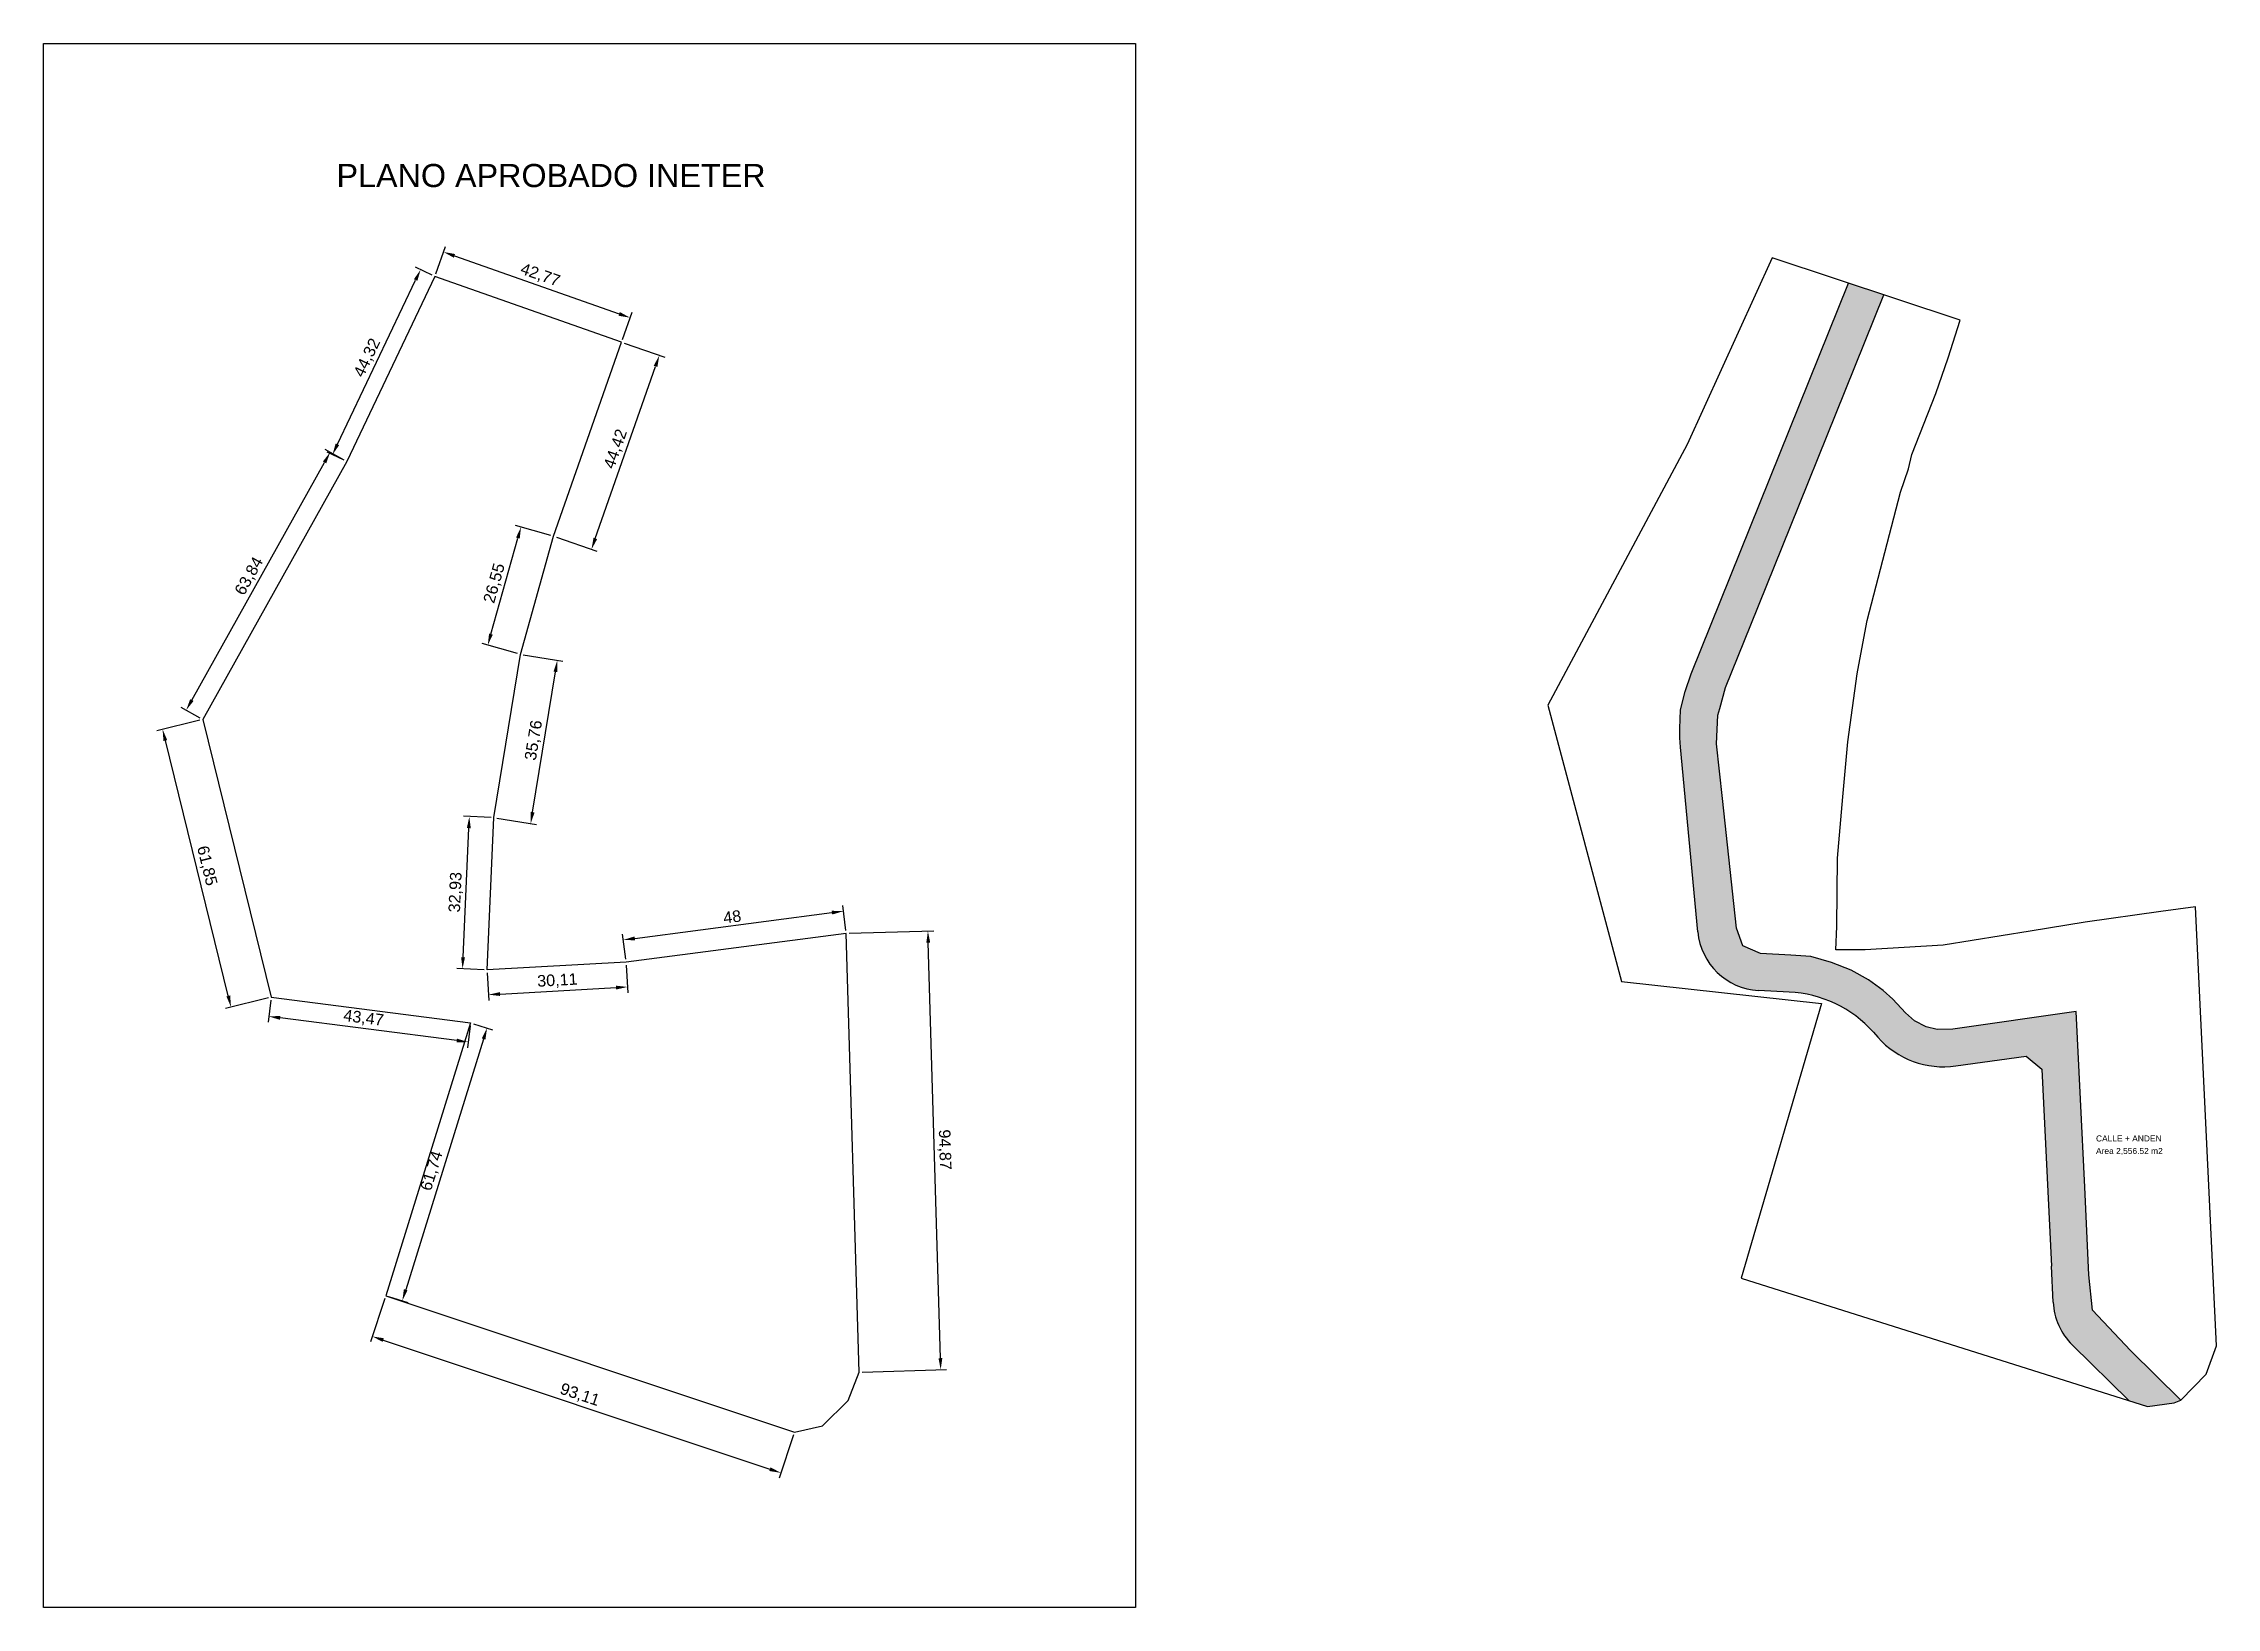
# Model space of a CAD drawing. Header units: metres. Extents: x 600780 to 602257, y 1303551 to 1303943.
# Drawn here: x 601787.4 to 602257.1, y 1303550.7 to 1303888.8 of the extents above; entities that cross this region are included whole.
import ezdxf

# ---------------------------------------------------------------- set-up
doc = ezdxf.new("R2010")
doc.units = ezdxf.units.M
doc.header["$LTSCALE"] = 0.0254
doc.header["$MEASUREMENT"] = 0
for name, color, linetype in [('ALINEACION CALLE', 4, 'Continuous'), ('COTAS', 7, 'Continuous'), ('poligono', 4, 'Continuous'), ('POLIGONO APROBADO', 2, 'Continuous'), ('POLIGONO LEVANTAMIENTO', 7, 'Continuous'), ('ROTULOS LOTES', 7, 'Continuous')]:
    doc.layers.add(name, color=color, linetype=linetype)
doc.styles.add('CURVAS', font='arial.ttf', dxfattribs={"height": 1})
doc.styles.get("Standard").update_dxf_attribs({"font": 'arial.ttf'})
doc.dimstyles.new('ISO-25', dxfattribs={"dimtxt": 2.5, "dimasz": 2.5, "dimexe": 1.25, "dimexo": 0.625, "dimtad": 1, "dimtxsty": 'Standard', "dimcen": 2.5, "dimadec": 0, "dimazin": 0, "dimtfac": 1, "dimtmove": 0, "dimatfit": 3, "dimfxl": 1, "dimarcsym": 0})

msp = doc.modelspace()

# ---------------------------------------------------------------- texts
at = {"layer": 'ROTULOS LOTES', "style": 'CURVAS'}
for s, height, p in [('PLANO APROBADO INETER', 5, (601850.72709, 1303857.75324)), ('Area 2,556.52 m2', 1.3, (602231.09061, 1303648.76799)), ('CALLE + ANDEN', 1.3, (602231.09061, 1303651.47239))]:
    msp.add_text(s, height=height, dxfattribs=at).set_placement(p)

# ---------------------------------------------------------------- blocks, each defined once
blk = doc.blocks.new('*D723')
at = {"layer": 'COTAS', "color": 0, "lineweight": -2, "transparency": 16777216}
for p, q in [((601871.43, 1303838.71), (601867.78, 1303840.45)), ((601850.92, 1303802.16), (601867.84, 1303837.66)), ((601852.37, 1303798.7), (601848.72, 1303800.44))]:
    blk.add_line(p, q, dxfattribs=at)
at = {"layer": 'COTAS', "color": 0, "transparency": 16777216}
for points in [[(601867.46, 1303837.84), (601868.21, 1303837.48), (601868.91, 1303839.91)], [(601850.55, 1303802.34), (601851.3, 1303801.98), (601849.85, 1303799.9)]]:
    blk.add_solid(points, dxfattribs=at)
at = {"layer": 'Defpoints', "color": 0, "transparency": 16777216}
for p in [(601868.91, 1303839.91), (601872, 1303838.44), (601852.93, 1303798.43)]:
    blk.add_point(p, dxfattribs=at)
at = {"layer": 'COTAS', "color": 0, "transparency": 16777216, "insert": (601857.46, 1303820.82), "char_height": 2.5, "attachment_point": 5, "rotation": 64.5237}
blk.add_mtext('44,32', dxfattribs=at)
blk = doc.blocks.new('*D724')
at = {"layer": 'COTAS', "color": 0, "lineweight": -2, "transparency": 16777216}
for p, q in [((601872.21, 1303839.03), (601874.27, 1303844.9)), ((601876.21, 1303842.89), (601911.84, 1303830.35)), ((601912.55, 1303824.83), (601914.62, 1303830.69))]:
    blk.add_line(p, q, dxfattribs=at)
at = {"layer": 'COTAS', "color": 0, "transparency": 16777216}
for points in [[(601876.35, 1303843.29), (601876.08, 1303842.5), (601873.86, 1303843.72)], [(601911.98, 1303830.74), (601911.7, 1303829.95), (601914.2, 1303829.52)]]:
    blk.add_solid(points, dxfattribs=at)
at = {"layer": 'Defpoints', "color": 0, "transparency": 16777216}
for p in [(601872, 1303838.44), (601914.2, 1303829.52), (601912.34, 1303824.24)]:
    blk.add_point(p, dxfattribs=at)
at = {"layer": 'COTAS', "color": 0, "transparency": 16777216, "insert": (601894.74, 1303838.63), "char_height": 2.5, "attachment_point": 5, "rotation": 340.6001}
blk.add_mtext('42,77', dxfattribs=at)
blk = doc.blocks.new('*D725')
at = {"layer": 'COTAS', "color": 0, "lineweight": -2, "transparency": 16777216}
for p, q in [((601861.21, 1303617.55), (601858.07, 1303608.15)), ((601860.84, 1303608.54), (601944.42, 1303580.65)), ((601949.53, 1303588.07), (601946.39, 1303578.67))]:
    blk.add_line(p, q, dxfattribs=at)
at = {"layer": 'COTAS', "color": 0, "transparency": 16777216}
for points in [[(601860.97, 1303608.94), (601860.71, 1303608.15), (601858.47, 1303609.33)], [(601944.55, 1303581.04), (601944.28, 1303580.25), (601946.79, 1303579.85)]]:
    blk.add_solid(points, dxfattribs=at)
at = {"layer": 'Defpoints', "color": 0, "transparency": 16777216}
for p in [(601861.41, 1303618.14), (601949.73, 1303588.66), (601946.79, 1303579.85)]:
    blk.add_point(p, dxfattribs=at)
at = {"layer": 'COTAS', "color": 0, "transparency": 16777216, "insert": (601903.3, 1303596.61), "char_height": 2.5, "attachment_point": 5, "rotation": 341.543}
blk.add_mtext('93,11', dxfattribs=at)
blk = doc.blocks.new('*D726')
at = {"layer": 'COTAS', "color": 0, "lineweight": -2, "transparency": 16777216}
for p, q in [((601882.52, 1303673.61), (601865.69, 1303619.43)), ((601880.32, 1303676.92), (601884.46, 1303675.63)), ((601862, 1303617.96), (601866.15, 1303616.67))]:
    blk.add_line(p, q, dxfattribs=at)
at = {"layer": 'COTAS', "color": 0, "transparency": 16777216}
for points in [[(601882.13, 1303673.74), (601882.92, 1303673.49), (601883.27, 1303676)], [(601865.3, 1303619.55), (601866.09, 1303619.3), (601864.95, 1303617.04)]]:
    blk.add_solid(points, dxfattribs=at)
at = {"layer": 'Defpoints', "color": 0, "transparency": 16777216}
for p in [(601879.72, 1303677.1), (601861.41, 1303618.14), (601864.95, 1303617.04)]:
    blk.add_point(p, dxfattribs=at)
at = {"layer": 'COTAS', "color": 0, "transparency": 16777216, "insert": (601871.43, 1303645.08), "char_height": 2.5, "attachment_point": 5, "rotation": 72.7441}
blk.add_mtext('61,74', dxfattribs=at)
blk = doc.blocks.new('*D727')
at = {"layer": 'COTAS', "color": 0, "lineweight": -2, "transparency": 16777216}
for p, q in [((601961.56, 1303696.47), (601979.83, 1303697)), ((601981.27, 1303604.64), (601978.65, 1303694.47)), ((601964.33, 1303601.64), (601982.59, 1303602.18))]:
    blk.add_line(p, q, dxfattribs=at)
at = {"layer": 'COTAS', "color": 0, "transparency": 16777216}
for points in [[(601979.07, 1303694.48), (601978.23, 1303694.45), (601978.58, 1303696.96)], [(601981.69, 1303604.65), (601980.86, 1303604.63), (601981.34, 1303602.14)]]:
    blk.add_solid(points, dxfattribs=at)
at = {"layer": 'Defpoints', "color": 0, "transparency": 16777216}
for p in [(601978.58, 1303696.96), (601960.94, 1303696.45), (601963.71, 1303601.62)]:
    blk.add_point(p, dxfattribs=at)
at = {"layer": 'COTAS', "color": 0, "transparency": 16777216, "insert": (601982.08, 1303649.7), "char_height": 2.5, "attachment_point": 5, "rotation": 271.6721}
blk.add_mtext('94,87', dxfattribs=at)
blk = doc.blocks.new('*D728')
at = {"layer": 'COTAS', "color": 0, "lineweight": -2, "transparency": 16777216}
for p, q in [((601836.53, 1303682.02), (601835.92, 1303677.26)), ((601876.71, 1303673.29), (601838.55, 1303678.18)), ((601879.64, 1303676.48), (601879.03, 1303671.73))]:
    blk.add_line(p, q, dxfattribs=at)
at = {"layer": 'COTAS', "color": 0, "transparency": 16777216}
for points in [[(601838.61, 1303678.6), (601838.5, 1303677.77), (601836.07, 1303678.5)], [(601876.76, 1303673.7), (601876.66, 1303672.87), (601879.19, 1303672.97)]]:
    blk.add_solid(points, dxfattribs=at)
at = {"layer": 'Defpoints', "color": 0, "transparency": 16777216}
for p in [(601836.07, 1303678.5), (601836.61, 1303682.64), (601879.72, 1303677.1)]:
    blk.add_point(p, dxfattribs=at)
at = {"layer": 'COTAS', "color": 0, "transparency": 16777216, "insert": (601856.57, 1303678.02), "char_height": 2.5, "attachment_point": 5, "rotation": 352.6826}
blk.add_mtext('43,47', dxfattribs=at)
blk = doc.blocks.new('*D729')
at = {"layer": 'COTAS', "color": 0, "lineweight": -2, "transparency": 16777216}
for p, q in [((601821.2, 1303742.54), (601811.92, 1303740.25)), ((601827.33, 1303682.93), (601813.73, 1303738.13)), ((601836, 1303682.49), (601826.72, 1303680.2))]:
    blk.add_line(p, q, dxfattribs=at)
at = {"layer": 'COTAS', "color": 0, "transparency": 16777216}
for points in [[(601814.13, 1303738.23), (601813.32, 1303738.03), (601813.13, 1303740.55)], [(601827.74, 1303683.03), (601826.93, 1303682.83), (601827.93, 1303680.5)]]:
    blk.add_solid(points, dxfattribs=at)
at = {"layer": 'Defpoints', "color": 0, "transparency": 16777216}
for p in [(601813.13, 1303740.55), (601821.81, 1303742.69), (601836.61, 1303682.64)]:
    blk.add_point(p, dxfattribs=at)
at = {"layer": 'COTAS', "color": 0, "transparency": 16777216, "insert": (601822.6, 1303711.04), "char_height": 2.5, "attachment_point": 5, "rotation": 283.8434}
blk.add_mtext('61,85', dxfattribs=at)
blk = doc.blocks.new('*D721')
at = {"layer": 'COTAS', "color": 0, "lineweight": -2, "transparency": 16777216}
for p, q in [((601852.39, 1303798.74), (601848.27, 1303801.04)), ((601819.45, 1303746.87), (601848.14, 1303798.25)), ((601821.26, 1303743), (601817.14, 1303745.3))]:
    blk.add_line(p, q, dxfattribs=at)
at = {"layer": 'COTAS', "color": 0, "transparency": 16777216}
for points in [[(601847.78, 1303798.45), (601848.5, 1303798.04), (601849.36, 1303800.43)], [(601819.09, 1303747.07), (601819.82, 1303746.67), (601818.23, 1303744.69)]]:
    blk.add_solid(points, dxfattribs=at)
at = {"layer": 'Defpoints', "color": 0, "transparency": 16777216}
for p in [(601849.36, 1303800.43), (601852.93, 1303798.43), (601821.81, 1303742.69)]:
    blk.add_point(p, dxfattribs=at)
at = {"layer": 'COTAS', "color": 0, "transparency": 16777216, "insert": (601831.94, 1303773.6), "char_height": 2.5, "attachment_point": 5, "rotation": 60.82}
blk.add_mtext('63,84', dxfattribs=at)
blk = doc.blocks.new('*D730')
at = {"layer": 'COTAS', "color": 0, "lineweight": -2, "transparency": 16777216}
for p, q in [((601960.86, 1303697.07), (601960.15, 1303702.49)), ((601915.2, 1303695.36), (601957.83, 1303700.93)), ((601913.26, 1303690.86), (601912.56, 1303696.28))]:
    blk.add_line(p, q, dxfattribs=at)
at = {"layer": 'COTAS', "color": 0, "transparency": 16777216}
for points in [[(601957.78, 1303701.34), (601957.89, 1303700.52), (601960.31, 1303701.25)], [(601915.14, 1303695.78), (601915.25, 1303694.95), (601912.72, 1303695.04)]]:
    blk.add_solid(points, dxfattribs=at)
at = {"layer": 'Defpoints', "color": 0, "transparency": 16777216}
for p in [(601960.31, 1303701.25), (601960.94, 1303696.45), (601913.35, 1303690.24)]:
    blk.add_point(p, dxfattribs=at)
at = {"layer": 'COTAS', "color": 0, "transparency": 16777216, "insert": (601936.27, 1303700.03), "char_height": 2.5, "attachment_point": 5, "rotation": 7.4369}
blk.add_mtext('48', dxfattribs=at)
blk = doc.blocks.new('*D731')
at = {"layer": 'COTAS', "color": 0, "lineweight": -2, "transparency": 16777216}
for p, q in [((601883.32, 1303687.94), (601883.65, 1303681.95)), ((601913.38, 1303689.61), (601913.71, 1303683.62)), ((601886.08, 1303683.33), (601911.15, 1303684.73))]:
    blk.add_line(p, q, dxfattribs=at)
at = {"layer": 'COTAS', "color": 0, "transparency": 16777216}
for points in [[(601886.05, 1303683.75), (601886.1, 1303682.92), (601883.58, 1303683.2)], [(601911.13, 1303685.15), (601911.17, 1303684.32), (601913.64, 1303684.87)]]:
    blk.add_solid(points, dxfattribs=at)
at = {"layer": 'Defpoints', "color": 0, "transparency": 16777216}
for p in [(601883.28, 1303688.56), (601913.35, 1303690.24), (601913.64, 1303684.87)]:
    blk.add_point(p, dxfattribs=at)
at = {"layer": 'COTAS', "color": 0, "transparency": 16777216, "insert": (601898.49, 1303686.16), "char_height": 2.5, "attachment_point": 5, "rotation": 3.1909}
blk.add_mtext('30,11', dxfattribs=at)
blk = doc.blocks.new('*D732')
at = {"layer": 'COTAS', "color": 0, "lineweight": -2, "transparency": 16777216}
for p, q in [((601884.13, 1303721.49), (601878.19, 1303721.76)), ((601878.08, 1303691.3), (601879.33, 1303719.2)), ((601882.66, 1303688.59), (601876.72, 1303688.85))]:
    blk.add_line(p, q, dxfattribs=at)
at = {"layer": 'COTAS', "color": 0, "transparency": 16777216}
for points in [[(601878.91, 1303719.22), (601879.75, 1303719.18), (601879.44, 1303721.7)], [(601877.67, 1303691.31), (601878.5, 1303691.28), (601877.97, 1303688.8)]]:
    blk.add_solid(points, dxfattribs=at)
at = {"layer": 'Defpoints', "color": 0, "transparency": 16777216}
for p in [(601879.44, 1303721.7), (601884.75, 1303721.46), (601883.28, 1303688.56)]:
    blk.add_point(p, dxfattribs=at)
at = {"layer": 'COTAS', "color": 0, "transparency": 16777216, "insert": (601876.58, 1303705.34), "char_height": 2.5, "attachment_point": 5, "rotation": 87.4425}
blk.add_mtext('32,93', dxfattribs=at)
blk = doc.blocks.new('*D733')
at = {"layer": 'COTAS', "color": 0, "lineweight": -2, "transparency": 16777216}
for p, q in [((601891.1, 1303756.66), (601899.68, 1303755.26)), ((601893.12, 1303722.64), (601898.05, 1303753)), ((601885.37, 1303721.36), (601893.95, 1303719.97))]:
    blk.add_line(p, q, dxfattribs=at)
at = {"layer": 'COTAS', "color": 0, "transparency": 16777216}
for points in [[(601897.64, 1303753.06), (601898.46, 1303752.93), (601898.45, 1303755.46)], [(601892.71, 1303722.7), (601893.53, 1303722.57), (601892.72, 1303720.17)]]:
    blk.add_solid(points, dxfattribs=at)
at = {"layer": 'Defpoints', "color": 0, "transparency": 16777216}
for p in [(601890.48, 1303756.76), (601898.45, 1303755.46), (601884.75, 1303721.46)]:
    blk.add_point(p, dxfattribs=at)
at = {"layer": 'COTAS', "color": 0, "transparency": 16777216, "insert": (601893.49, 1303738.16), "char_height": 2.5, "attachment_point": 5, "rotation": 80.7783}
blk.add_mtext('35,76', dxfattribs=at)
blk = doc.blocks.new('*D734')
at = {"layer": 'COTAS', "color": 0, "lineweight": -2, "transparency": 16777216}
for p, q in [((601884.11, 1303761.15), (601889.94, 1303781.89)), ((601897.07, 1303782.48), (601889.41, 1303784.64)), ((601889.88, 1303756.93), (601882.23, 1303759.08))]:
    blk.add_line(p, q, dxfattribs=at)
at = {"layer": 'COTAS', "color": 0, "transparency": 16777216}
for points in [[(601889.54, 1303782), (601890.34, 1303781.78), (601890.62, 1303784.3)], [(601883.71, 1303761.26), (601884.51, 1303761.03), (601883.43, 1303758.74)]]:
    blk.add_solid(points, dxfattribs=at)
at = {"layer": 'Defpoints', "color": 0, "transparency": 16777216}
for p in [(601890.62, 1303784.3), (601897.67, 1303782.31), (601890.48, 1303756.76)]:
    blk.add_point(p, dxfattribs=at)
at = {"layer": 'COTAS', "color": 0, "transparency": 16777216, "insert": (601884.98, 1303772.1), "char_height": 2.5, "attachment_point": 5, "rotation": 74.2897}
blk.add_mtext('26,55', dxfattribs=at)
blk = doc.blocks.new('*D722')
at = {"layer": 'COTAS', "color": 0, "lineweight": -2, "transparency": 16777216}
for p, q in [((601912.93, 1303824.03), (601921.7, 1303820.96)), ((601906.67, 1303781.81), (601919.69, 1303819.01)), ((601898.26, 1303782.11), (601907.03, 1303779.04))]:
    blk.add_line(p, q, dxfattribs=at)
at = {"layer": 'COTAS', "color": 0, "transparency": 16777216}
for points in [[(601919.3, 1303819.15), (601920.09, 1303818.88), (601920.52, 1303821.37)], [(601906.28, 1303781.95), (601907.07, 1303781.67), (601905.85, 1303779.45)]]:
    blk.add_solid(points, dxfattribs=at)
at = {"layer": 'Defpoints', "color": 0, "transparency": 16777216}
for p in [(601912.34, 1303824.24), (601920.52, 1303821.37), (601897.67, 1303782.31)]:
    blk.add_point(p, dxfattribs=at)
at = {"layer": 'COTAS', "color": 0, "transparency": 16777216, "insert": (601911.18, 1303801.12), "char_height": 2.5, "attachment_point": 5, "rotation": 70.7108}
blk.add_mtext('44,42', dxfattribs=at)

# ---------------------------------------------------------------- dimensions: what is measured, and where the dimension line sits
at = {"layer": 'COTAS'}
for p1, p2, distance, picture, middle in [((601871.99749, 1303838.44336), (601912.34129, 1303824.23616), 5.59679, '*D724', (601894.73505, 1303838.62539)), ((601852.93379, 1303798.43286), (601871.99749, 1303838.44336), 3.41633, '*D723', (601857.46098, 1303820.82267)), ((601897.66939, 1303782.31446), (601912.34129, 1303824.23616), -8.66475, '*D722', (601911.17572, 1303801.11578)), ((601821.80649, 1303742.69136), (601852.93379, 1303798.43286), 4.09341, '*D721', (601831.93881, 1303773.59509)), ((601890.48069, 1303756.75746), (601897.66939, 1303782.31446), 7.32482, '*D734', (601884.97594, 1303772.09537)), ((601884.75049, 1303721.46296), (601890.48069, 1303756.75746), -8.07407, '*D733', (601893.48542, 1303738.15722)), ((601836.60529, 1303682.63786), (601821.80649, 1303742.69136), 8.93545, '*D729', (601822.59558, 1303711.03566)), ((601883.28089, 1303688.56116), (601884.75049, 1303721.46296), 5.31405, '*D732', (601876.58166, 1303705.34411)), ((601913.34549, 1303690.23726), (601960.93779, 1303696.44956), 4.84385, '*D730', (601936.26857, 1303700.03196)), ((601883.28089, 1303688.56116), (601913.34549, 1303690.23726), -5.37403, '*D731', (601898.49391, 1303686.1576)), ((601861.40679, 1303618.14076), (601949.72689, 1303588.66296), -9.2857, '*D725', (601903.30057, 1303596.61176))]:
    dim = msp.add_aligned_dim(p1=p1, p2=p2, distance=distance, dimstyle='ISO-25', dxfattribs=at)
    dim.commit()
    dim.dimension.update_dxf_attribs({"geometry": picture, "text_midpoint": middle})
for base, p1, p2, angle, picture, middle in [((601978.57646, 1303696.96448), (601963.70599, 1303601.62376), (601960.93779, 1303696.44956), 91.6721308, '*D727', (601979.95797, 1303649.64035)), ((601836.07435, 1303678.50319), (601879.72119, 1303677.10126), (601836.60529, 1303682.63786), 172.6825782, '*D728', (601856.30027, 1303675.90594)), ((601864.95177, 1303617.03962), (601879.72119, 1303677.10126), (601861.40679, 1303618.14076), 252.7440813, '*D726', (601873.46648, 1303644.45147))]:
    dim = msp.add_linear_dim(base=base, p1=p1, p2=p2, angle=angle, dimstyle='ISO-25', dxfattribs=at)
    dim.commit()
    dim.dimension.update_dxf_attribs({"geometry": picture, "text_midpoint": middle, "dimtype": 161})

# ---------------------------------------------------------------- hatches: boundary and pattern name
at = {"layer": 'poligono'}
h = msp.add_hatch(dxfattribs=at)
h.set_pattern_fill('AR-SAND', color=256)
h.set_pattern_definition([(37.5, (0, 0), (-0.0629933581, 1.926823769), [0, -1.52, 0, -1.7, 0, -1.625]), (7.5, (0, 0), (1.7697767053, 2.8221460652), [0, -0.82, 0, -1.37, 0, -0.525]), (327.5, (-1.23, 0), (3.1141418618, 0.0056590535), [0, -0.5, 0, -1.8, 0, -2.35]), (317.5, (-1.23, 0), (3.0061266046, 0.877675565), [0, -0.25, 0, -1.18, 0, -1.35])])
h.paths.add_polyline_path([(602178.17965, 1303688.48517), (602173.94618, 1303690.1686), (602169.42365, 1303691.48199), (602165.11501, 1303691.76704), (602158.54336, 1303692.07412), (602154.77096, 1303693.74409), (602153.33954, 1303697.55376), (602150.33099, 1303725.57576), (602149.05745, 1303737.43777), (602149.37, 1303743.59894), (602149.76803, 1303745.071), (602150.98784, 1303749.57883), (602156.46984, 1303763.17187), (602165.01858, 1303784.36912), (602174.91651, 1303808.91184), (602185.22766, 1303834.47917), (602177.61783, 1303836.99906), (602143.5656, 1303752.56377), (602142.27326, 1303748.70958), (602141.25583, 1303744.78224), (602141.10928, 1303740.72791), (602141.11792, 1303738.69653), (602141.24708, 1303736.66515), (602144.99882, 1303696.75143, 0.376409763), (602158.41878, 1303684.07122), (602164.74159, 1303683.77576, -0.202101351), (602182.96409, 1303675.07363), (602183.93151, 1303673.98484, 0.251144218), (602200.78362, 1303667.79043), (602215.99387, 1303669.93179), (602219.40865, 1303667.10495), (602221.45287, 1303624.52592), (602221.82556, 1303616.76324, 0.188409725), (602225.9843, 1303607.46133), (602238.17384, 1303595.45283), (602242.21357, 1303594.17731), (602247.96657, 1303594.97631), (602249.43157, 1303595.59231), (602238.53871, 1303606.32339), (602230.33196, 1303614.98571), (602229.55078, 1303622.67848), (602228.64089, 1303641.63065), (602227.73099, 1303660.58282), (602226.82109, 1303679.53499), (602200.14331, 1303675.77917), (602196.75523, 1303675.69175), (602194.33977, 1303676.28028), (602191.88715, 1303677.55136), (602189.91186, 1303679.29855), (602187.15022, 1303682.25791), (602185.08836, 1303684.09382), (602181.8776, 1303686.42342)])

# ---------------------------------------------------------------- linework, layer by layer
at = {"layer": 'ALINEACION CALLE'}
for p, q in [((602143.5656, 1303752.56377), (602177.61783, 1303836.99906)), ((602144.99882, 1303696.75143), (602141.24708, 1303736.66515)), ((602164.74159, 1303683.77576), (602158.15396, 1303684.08359)), ((602215.99387, 1303669.93179), (602219.40865, 1303667.10495)), ((602221.82556, 1303616.76324), (602221.45287, 1303624.52592)), ((602238.17384, 1303595.45283), (602225.9843, 1303607.46133))]:
    msp.add_line(p, q, dxfattribs=at)
for points in [[(602141.24708, 1303736.66515), (602141.11792, 1303738.69653), (602141.10928, 1303740.72791), (602141.25583, 1303744.78224), (602142.27326, 1303748.70958)], [(602142.27326, 1303748.70958), (602143.5656, 1303752.56377)]]:
    msp.add_lwpolyline(points, dxfattribs=at)
for centre, radius, start, end in [((602158.93738, 1303698.06161), 14, 185.3698104, 266.6708062), ((602163.52796, 1303657.8041), 26, 41.6219673, 87.3245809), ((602198.13484, 1303686.60489), 19, 221.6219673, 278.0136845), ((602235.80945, 1303617.43461), 14, 182.7486667, 225.4286672)]:
    msp.add_arc(centre, radius, start, end, dxfattribs=at)
at = {"layer": 'poligono'}
msp.add_line((602182.96409, 1303675.07363), (602183.93151, 1303673.98484), dxfattribs=at)
msp.add_lwpolyline([(601787.37807, 1303888.79513), (602023.42772, 1303888.79513), (602023.42772, 1303550.73827), (601787.37807, 1303550.73827)], close=True, dxfattribs=at)
for points in [[(602249.43157, 1303595.59231), (602238.53871, 1303606.32339), (602230.33196, 1303614.98571), (602229.55078, 1303622.67848), (602228.64089, 1303641.63065), (602227.73099, 1303660.58282), (602226.82109, 1303679.53499), (602200.14331, 1303675.77917), (602196.75523, 1303675.69175), (602194.33977, 1303676.28028), (602191.88715, 1303677.55136), (602189.91186, 1303679.29855), (602187.15022, 1303682.25791), (602185.08836, 1303684.09382), (602181.8776, 1303686.42342), (602178.17965, 1303688.48517), (602173.94618, 1303690.1686), (602169.42365, 1303691.48199), (602165.11501, 1303691.76704), (602158.54336, 1303692.07412), (602154.77096, 1303693.74409), (602153.33954, 1303697.55376), (602150.33099, 1303725.57576), (602149.05745, 1303737.43777), (602149.37, 1303743.59894), (602149.76803, 1303745.071), (602150.98784, 1303749.57883), (602156.46984, 1303763.17187), (602165.01858, 1303784.36912), (602174.91651, 1303808.91184), (602185.22766, 1303834.47917)], [(602200.78362, 1303667.79043), (602215.99387, 1303669.93179)], [(602219.40865, 1303667.10495), (602221.45287, 1303624.52592)]]:
    msp.add_lwpolyline(points, dxfattribs=at)
at = {"layer": 'POLIGONO APROBADO'}
msp.add_lwpolyline([(601852.93379, 1303798.43286), (601821.80649, 1303742.69136), (601836.60529, 1303682.63786), (601879.72119, 1303677.10126), (601861.40679, 1303618.14076), (601949.72689, 1303588.66296), (601955.82019, 1303590.00576), (601961.34479, 1303595.51786), (601963.70599, 1303601.62376), (601960.93779, 1303696.44956), (601913.34549, 1303690.23726), (601883.28089, 1303688.56116), (601884.75049, 1303721.46296), (601890.48069, 1303756.75746), (601897.66939, 1303782.31446), (601912.34129, 1303824.23616), (601871.99749, 1303838.44336), (601852.93379, 1303798.43286)], dxfattribs=at)
at = {"layer": 'POLIGONO LEVANTAMIENTO'}
msp.add_lwpolyline([(602174.83357, 1303692.92531), (602175.08257, 1303697.91931), (602175.17757, 1303712.72031), (602176.34557, 1303725.99531), (602177.41057, 1303737.82031), (602179.46457, 1303752.51531), (602179.82457, 1303754.46731), (602181.60657, 1303764.06331), (602188.84457, 1303791.83231), (602190.56357, 1303796.82831), (602191.26357, 1303799.96131), (602196.47157, 1303813.15931), (602199.11757, 1303820.86231), (602201.72003, 1303829.01794), (602161.11879, 1303842.4625), (602142.69134, 1303802.10418), (602112.61694, 1303745.78763), (602128.54154, 1303686.02281), (602171.75387, 1303681.29735), (602154.37657, 1303621.91131), (602242.21357, 1303594.17731), (602247.96657, 1303594.97631), (602249.43157, 1303595.59231), (602254.87157, 1303601.19731), (602257.14657, 1303607.31331), (602252.59257, 1303702.16831), (602245.11357, 1303701.17631), (602228.72457, 1303698.87531), (602216.84957, 1303696.91931), (602198.02357, 1303693.90731), (602181.19857, 1303692.91331), (602174.83357, 1303692.92531)], dxfattribs=at)

msp.set_redraw_order([(e.dxf.handle, doc.entitydb.next_handle()) for e in msp.query("TEXT MTEXT ATTDEF DIMENSION ARC_DIMENSION")])  # texts and dimensions are drawn at this point

doc.saveas('drawing.dxf')
